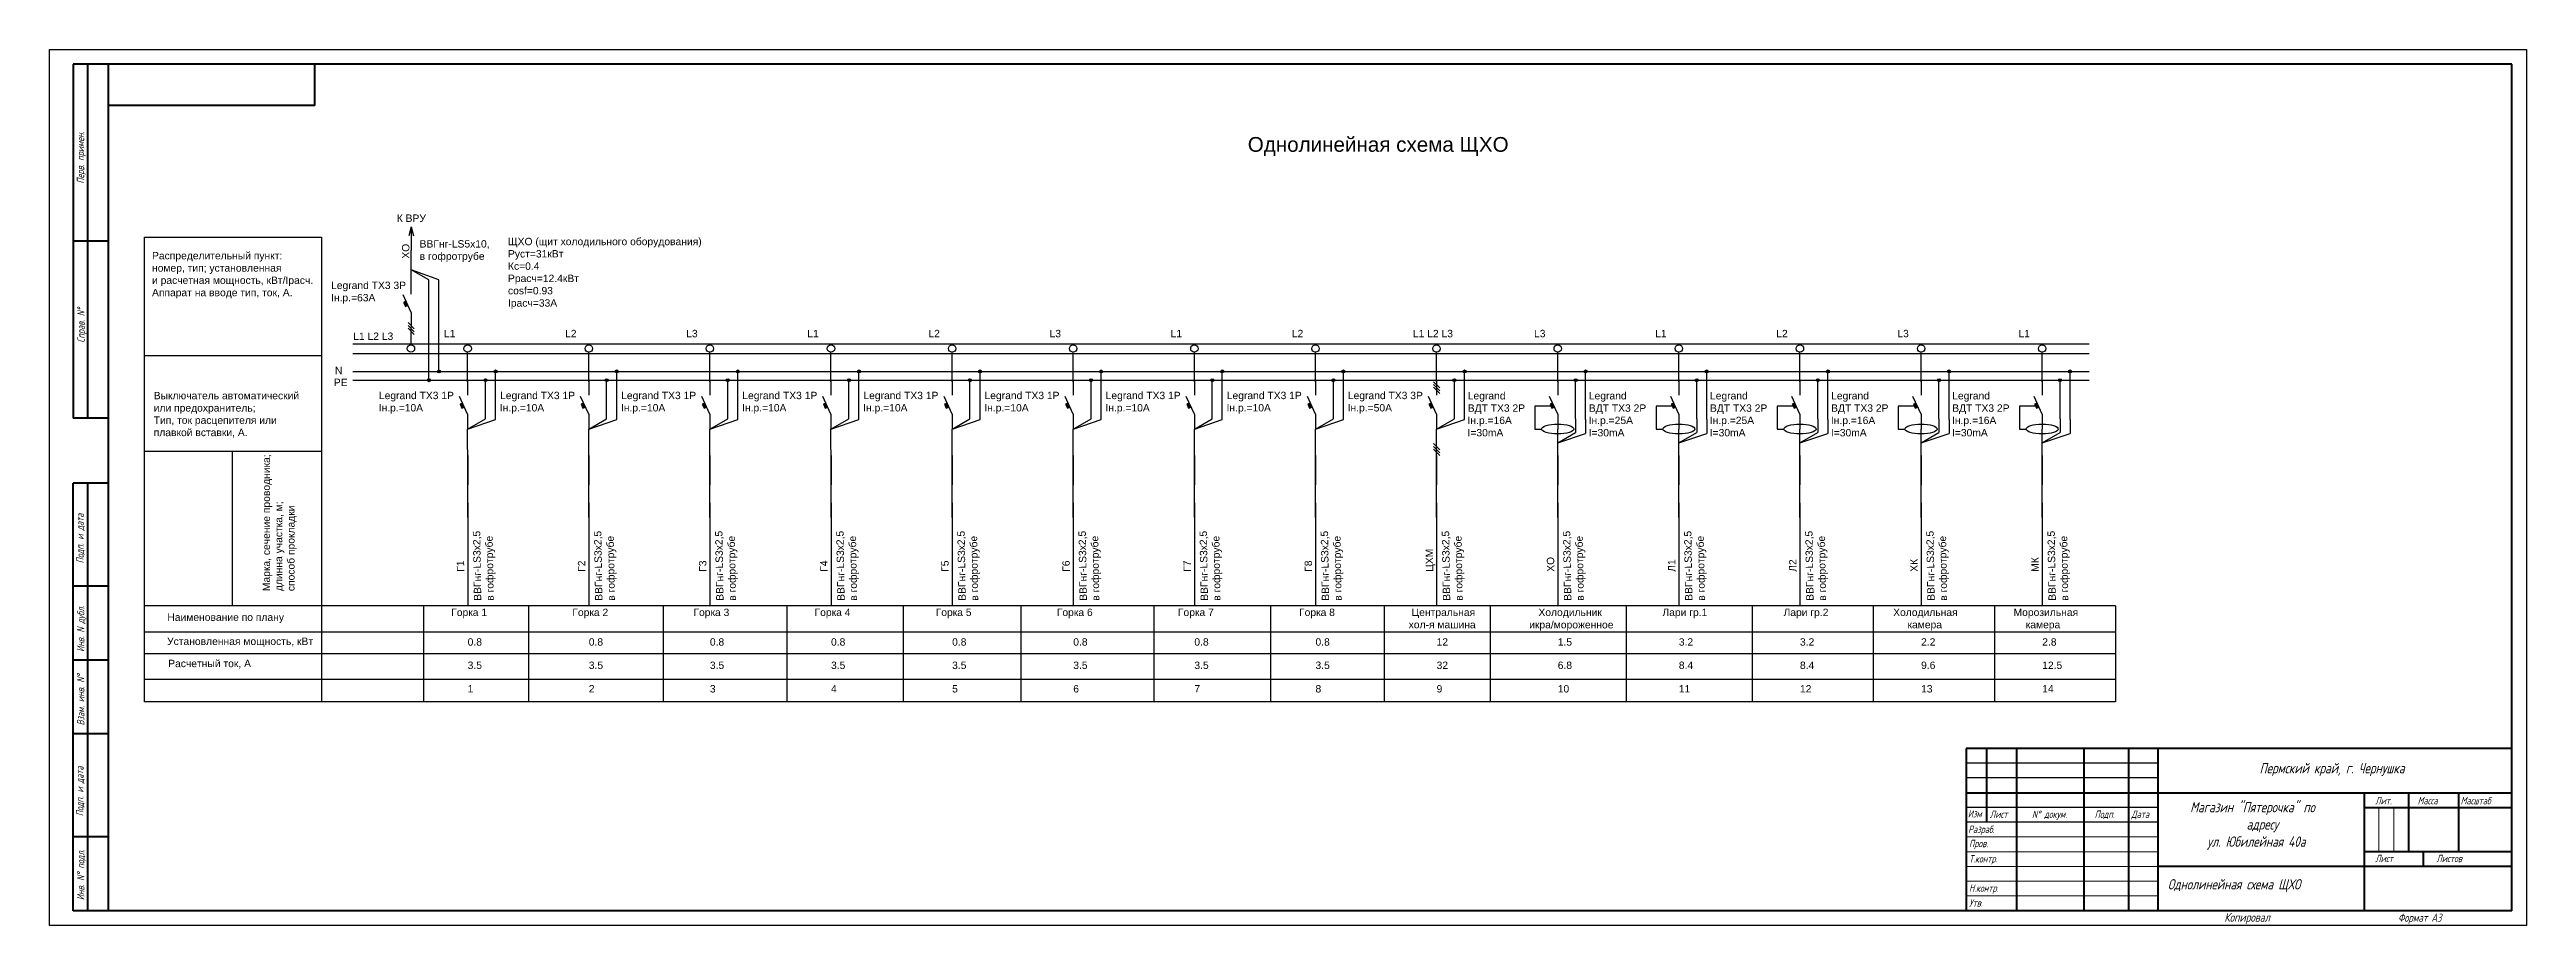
# Model space of a CAD drawing. Header units: millimetres. Extents: x 859 to 1699, y 466 to 763.
import ezdxf
from ezdxf.enums import TextEntityAlignment as Align

# ---------------------------------------------------------------- set-up
doc = ezdxf.new("R2010")
doc.units = ezdxf.units.MM
doc.layers.add('KONTUR', color=7, linetype='Continuous')
for name, color, linetype, lineweight in [('Основная', 7, 'Continuous', 40), ('текст', 7, 'Continuous', 30), ('тонкая', 7, 'Continuous', 20)]:
    doc.layers.add(name, color=color, linetype=linetype, lineweight=lineweight)
doc.styles.get("Standard").update_dxf_attribs({"font": 'arial.ttf'})
doc.styles.add('стиль1', font='romans.shx', dxfattribs={"width": 0.75, "oblique": 15, "height": 3.5})

msp = doc.modelspace()

# ---------------------------------------------------------------- texts
at = {"attachment_point": 1}
for s, width, insert, char_height in [('Однолинейная схема ЩХО', 106.257, (1265.5, 733), 5), ('К ВРУ', 15.8143, (976.9, 706.74), 2.5), ('ВВГнг-LS5x10,\\Pв гофротрубе', 33.8081, (984.65, 698.03), 2.5), ('ЩХО (щит холодильного оборудования)\\PPуст=31кВт\\PКс=0.4\\PРрасч=12.4кВт\\Pcosf=0.93\\PIрасч=33A', 68.0665, (1014.62, 698.83), 2.5), ('Распределительный пункт:\\Pномер, тип; установленная\\Pи расчетная мощность, кВт/Iрасч. Аппарат на вводе тип, ток, А.', 55.2331, (893.9, 694.03), 2.5), ('Legrand TX3 3P\\PIн.р.=63А', 27.1918, (954.61, 683.97), 2.5), ('L1 L2 L3', 14.4703, (962.13, 666.71), 2.5), ('Выключатель автоматический\\Pили предохранитель;\\PТип, ток расцепителя или\\Pплавкой вставки, А.', 49.8574, (894.48, 646.58), 2.5), ('Наименование по плану', 47.5, (899.1, 571.45), 2.5), ('Установленная мощность, кВт', 50, (899.01, 563.26), 2.5), ('Расчетный ток, А', 50, (899.38, 555.75), 2.5)]:
    msp.add_mtext_dynamic_manual_height_columns(s, width=width, gutter_width=12.5, heights=[0], dxfattribs=dict(at, insert=insert, char_height=char_height))
at = {"char_height": 2.5, "attachment_point": 1, "rotation": 90}
for s, width, insert in [('ХО', 7.7148, (978.69, 691.76)), ('Марка, сечение проводника;\\Pдлинна участка, м; \\Pспособ прокладки', 46.8328, (931.4, 579.03))]:
    msp.add_mtext_dynamic_manual_height_columns(s, width=width, gutter_width=12.5, heights=[0], dxfattribs=dict(at, insert=insert))
at = {"char_height": 3.5, "attachment_point": 1, "style": 'стиль1'}
for s, width, insert in [('Пермский край, г. Чернушка', 63.7416, (1608.63, 520.75)), ('\\pi5.0065;Магазин "Пятерочка" по\\P\\pi24.136;адресу \\P\\pi10.819;ул. Юбилейная 40а', 61.388, (1580.08, 507.52)), ('Однолинейная схема ЩХО', 65.7745, (1577.53, 481.37))]:
    msp.add_mtext_dynamic_manual_height_columns(s, width=width, gutter_width=12.5, heights=[0], dxfattribs=dict(at, insert=insert))
at = {"layer": 'текст', "style": 'стиль1', "oblique": 15, "width": 0.75}
for s, p in [('Перв. примен.', (870.9, 717.18)), ('Справ. N%%d', (871.05, 663.29)), ('Подп. и дата', (870.72, 588.44)), ('Инв. N дубл.', (870.96, 558.41)), ('Взам. инв. N%%d', (870.96, 533.49)), ('Подп. и дата', (870.67, 502.7)), ('Инв. N%%d подл.', (870.96, 474.23))]:
    msp.add_text(s, height=2.5, rotation=90, dxfattribs=at).set_placement(p)
for s, height, p in [('Изм', 2.5, (1509.69, 502.28)), ('Лист', 2.5, (1517.17, 502.13)), ('N%%d докум. ', 2.5, (1531.45, 502.13)), ('Подп.', 2.5, (1552.7, 502.13)), ('Дата', 2.5, (1565.15, 502.13)), ('Лит.', 2.5, (1647.86, 506.73)), ('Масса', 2.5, (1662.24, 506.73)), ('Масштаб', 2.5, (1676.83, 506.73)), ('Разраб.', 2.5, (1509.81, 497.03)), ('Пров.', 2.5, (1510.11, 492.2)), ('Т.контр.', 2.5, (1510.11, 487)), ('Лист', 2.5, (1647.86, 487.12)), ('Листов', 2.5, (1668.59, 487.12)), ('Н.контр.', 2.5, (1510.11, 477.08)), ('Утв.', 2.5, (1510.11, 472.06)), ('Копировал', 3, (1596.68, 466.92)), ('Формат А3', 2.75, (1655.61, 466.92))]:
    msp.add_text(s, height=height, dxfattribs=at).set_placement(p)

# ---------------------------------------------------------------- blocks, each defined once
blk = doc.blocks.new('*U2')
for p, q in [((-11.38, 1.63), (577.5, 1.63)), ((-11.38, -1.63), (577.5, -1.63)), ((-11.38, -7.75), (577.5, -7.73)), ((-11.38, -10.75), (577.5, -10.73))]:
    blk.add_line(p, q)
at = {"char_height": 2.5, "attachment_point": 1}
for s, insert in [('N', (-17.4, -6.18)), ('PE', (-17.78, -10.21))]:
    blk.add_mtext_dynamic_manual_height_columns(s, width=0.9388, gutter_width=12.5, heights=[0], dxfattribs=dict(at, insert=insert))
blk = doc.blocks.new('Стрелка')
for q in [(-0.83, 4.98), (0, 0), (0.83, 4.98), (0, 8)]:
    blk.add_line((0, 8), q)
blk = doc.blocks.new('полная ветвь')
h = blk.add_hatch(color=256)
h.dxf.hatch_style = 1
h.paths.add_polyline_path([(8.98, -7.75, 1), (9.98, -7.75, 1)])
h = blk.add_hatch(color=256)
h.dxf.hatch_style = 1
h.paths.add_polyline_path([(5.56, -10.75, 1), (6.56, -10.75, 1)])
h = blk.add_hatch(color=256)
h.dxf.hatch_style = 1
h.paths.add_polyline_path([(-1.74, -18.47), (-2.58, -18.86), (-1.97, -20.2), (-1.12, -19.81)])
for p, q in [((0, -11.25), (0, -1.25)), ((9.48, -24.08), (9.48, -8.25)), ((0, -22.27), (-2.75, -16.27)), ((0, -10.76), (0, -15.76)), ((6.06, -23.77), (6.06, -11.25)), ((0, -22.27), (0, -27.27)), ((0, -27.27), (6.06, -23.77)), ((0, -27.27), (9.48, -24.08)), ((0.01, -41.25), (0, -27.27)), ((0.01, -36.25), (0.01, -46.25)), ((0.01, -57.27), (0.01, -41.25)), ((0.01, -52.27), (0.01, -57.27)), ((0.01, -57.27), (0.01, -87.24))]:
    blk.add_line(p, q)
at = {"linetype": 'Continuous'}
for p, q in [((-1.72, -18.46), (-2.58, -18.86)), ((-2.58, -18.86), (-1.97, -20.2)), ((-1.97, -20.2), (-1.11, -19.81)), ((-1.97, -20.2), (-1.97, -20.2))]:
    blk.add_line(p, q, dxfattribs=at)
for centre, radius in [((0, 0), 1.25), ((9.48, -7.75), 0.5), ((6.06, -10.75), 0.5)]:
    blk.add_circle(centre, radius)
for tag, p in [('Подключение', (-8.04, 3.85)), ('Автомат_001', (-30.09, -17.14)), ('Автомат_002', (-30.16, -21.32)), ('Обозначение_001', (-9.72, -90.67)), ('Обозначение_002', (-9.45, -94.88)), ('ТокРасч', (0.01, -108.63)), ('Колонка', (0.01, -116.61))]:
    blk.add_attdef(tag, p, '', height=2.5)
for tag, p in [('Длина', (2.43, -53.61)), ('Маркер', (-3.63, -75.71)), ('Марка', (2.14, -85.54)), ('Способ', (6.35, -85.54))]:
    blk.add_attdef(tag, text='', height=2.5, rotation=90.93985).set_placement(p, align=Align.TOP_LEFT)
blk.add_attdef('Мощность', text='', height=2.5).set_placement((0.01, -98.22), align=Align.TOP_LEFT)
blk = doc.blocks.new('*U6')
h = blk.add_hatch(color=256)
h.dxf.hatch_style = 1
h.paths.add_polyline_path([(8.98, -7.75, 1), (9.98, -7.75, 1)])
h = blk.add_hatch(color=256)
h.dxf.hatch_style = 1
h.paths.add_polyline_path([(5.56, -10.75, 1), (6.56, -10.75, 1)])
h = blk.add_hatch(color=256)
h.dxf.hatch_style = 1
h.paths.add_polyline_path([(-1.74, -18.47), (-2.58, -18.86), (-1.97, -20.2), (-1.12, -19.81)])
for p, q in [((0, -11.25), (0, -1.25)), ((9.48, -24.08), (9.48, -8.25)), ((0, -22.27), (-2.75, -16.27)), ((-1.06, -11.22), (1.06, -13.35)), ((-1.06, -12.2), (1.06, -14.32)), ((-1.06, -13.09), (1.06, -15.21)), ((0, -10.76), (0, -15.76)), ((6.06, -23.77), (6.06, -11.25)), ((0, -22.27), (0, -27.27)), ((0, -27.27), (6.06, -23.77)), ((0, -27.27), (9.48, -24.08)), ((-1.06, -32.22), (1.06, -34.34)), ((-1.06, -33.2), (1.06, -35.32)), ((0.01, -41.25), (0, -27.27)), ((-1.06, -34.09), (1.06, -36.21)), ((0.01, -36.25), (0.01, -46.25)), ((0.01, -57.27), (0.01, -41.25)), ((0.01, -52.27), (0.01, -57.27)), ((0.01, -57.27), (0.01, -87.24))]:
    blk.add_line(p, q)
at = {"linetype": 'Continuous'}
for p, q in [((-1.72, -18.46), (-2.58, -18.86)), ((-2.58, -18.86), (-1.97, -20.2)), ((-1.97, -20.2), (-1.11, -19.81)), ((-1.97, -20.2), (-1.97, -20.2))]:
    blk.add_line(p, q, dxfattribs=at)
for centre, radius in [((0, 0), 1.25), ((9.48, -7.75), 0.5), ((6.06, -10.75), 0.5)]:
    blk.add_circle(centre, radius)
for tag, p in [('Подключение', (-8.04, 3.85)), ('Автомат_001', (-30.09, -17.14)), ('Автомат_002', (-30.16, -21.32)), ('Обозначение_001', (-9.72, -90.67)), ('Обозначение_002', (-9.45, -94.88)), ('ТокРасч', (0.01, -108.63)), ('Колонка', (0.01, -116.61))]:
    blk.add_attdef(tag, p, '', height=2.5)
for tag, p in [('Длина', (2.43, -53.61)), ('Маркер', (-3.63, -75.71)), ('Марка', (2.14, -85.54)), ('Способ', (6.35, -85.54))]:
    blk.add_attdef(tag, text='', height=2.5, rotation=90.93985).set_placement(p, align=Align.TOP_LEFT)
blk.add_attdef('Мощность', text='', height=2.5).set_placement((0.01, -98.22), align=Align.TOP_LEFT)
blk = doc.blocks.new('*U7')
h = blk.add_hatch(color=256)
h.dxf.hatch_style = 1
h.paths.add_polyline_path([(8.98, -7.75, 1), (9.98, -7.75, 1)])
h = blk.add_hatch(color=256)
h.dxf.hatch_style = 1
h.paths.add_polyline_path([(5.56, -10.75, 1), (6.56, -10.75, 1)])
h = blk.add_hatch(color=256)
h.dxf.hatch_style = 1
h.paths.add_polyline_path([(-1.74, -18.47), (-2.58, -18.86), (-1.97, -20.2), (-1.12, -19.81)])
for p, q in [((0, -11.25), (0, -1.25)), ((9.48, -24.08), (9.48, -8.25)), ((0, -22.27), (-2.75, -16.27)), ((0, -10.76), (0, -15.76)), ((6.06, -23.77), (6.06, -11.25)), ((-2.28, -19.53), (-7.74, -19.53)), ((-7.74, -19.53), (-7.74, -27.27)), ((0, -22.27), (0, -27.27)), ((6.06, -23.77), (6.06, -28.46)), ((9.48, -24.08), (9.48, -28.78)), ((-7.74, -27.27), (-5.46, -27.27)), ((0.01, -41.25), (0, -27.27)), ((0, -31.96), (6.06, -28.46)), ((0, -31.96), (9.48, -28.78)), ((0.01, -36.25), (0.01, -46.25)), ((0.01, -57.27), (0.01, -41.25)), ((0.01, -52.27), (0.01, -57.27)), ((0.01, -57.27), (0.01, -87.24))]:
    blk.add_line(p, q)
at = {"linetype": 'Continuous'}
for p, q in [((-1.72, -18.46), (-2.58, -18.86)), ((-2.58, -18.86), (-1.97, -20.2)), ((-1.97, -20.2), (-1.11, -19.81)), ((-1.97, -20.2), (-1.97, -20.2))]:
    blk.add_line(p, q, dxfattribs=at)
for centre, radius in [((0, 0), 1.25), ((9.48, -7.75), 0.5), ((6.06, -10.75), 0.5)]:
    blk.add_circle(centre, radius)
blk.add_ellipse((0, -27.27), major_axis=(-5.46, 0), ratio=0.309309)
for tag, p in [('Подключение', (-8.04, 3.85)), ('УЗО1_001', (-30.51, -17.24)), ('УЗО1_003', (-30.58, -25.59)), ('УЗО1_002', (-30.51, -21.42)), ('УЗО1_004', (-30.58, -29.77)), ('Обозначение_001', (-9.72, -90.67)), ('Обозначение_002', (-9.45, -94.88)), ('ТокРасч', (0.01, -108.63)), ('Колонка', (0.01, -116.61))]:
    blk.add_attdef(tag, p, '', height=2.5)
for tag, p in [('Длина', (2.43, -53.61)), ('Маркер', (-3.63, -75.71)), ('Марка', (2.14, -85.54)), ('Способ', (6.35, -85.54))]:
    blk.add_attdef(tag, text='', height=2.5, rotation=90.93985).set_placement(p, align=Align.TOP_LEFT)
blk.add_attdef('Мощность', text='', height=2.5).set_placement((0.01, -98.22), align=Align.TOP_LEFT)
blk = doc.blocks.new('*U8')
h = blk.add_hatch(color=256)
h.dxf.hatch_style = 1
h.paths.add_polyline_path([(8.98, -7.75, 1), (9.98, -7.75, 1)])
h = blk.add_hatch(color=256)
h.dxf.hatch_style = 1
h.paths.add_polyline_path([(5.56, -10.75, 1), (6.56, -10.75, 1)])
h = blk.add_hatch(color=256)
h.dxf.hatch_style = 1
h.paths.add_polyline_path([(-1.74, -18.47), (-2.58, -18.86), (-1.97, -20.2), (-1.12, -19.81)])
for p, q in [((0, -11.25), (0, -1.25)), ((9.48, -24.08), (9.48, -8.25)), ((0, -22.27), (-2.75, -16.27)), ((0, -10.76), (0, -15.76)), ((6.06, -23.77), (6.06, -11.25)), ((-2.28, -19.53), (-7.74, -19.53)), ((-7.74, -19.53), (-7.74, -27.27)), ((0, -22.27), (0, -27.27)), ((6.06, -23.77), (6.06, -28.46)), ((9.48, -24.08), (9.48, -28.78)), ((-7.74, -27.27), (-5.46, -27.27)), ((0.01, -41.25), (0, -27.27)), ((0, -31.96), (6.06, -28.46)), ((0, -31.96), (9.48, -28.78)), ((0.01, -36.25), (0.01, -46.25)), ((0.01, -57.27), (0.01, -41.25)), ((0.01, -52.27), (0.01, -57.27)), ((0.01, -57.27), (0.01, -87.24))]:
    blk.add_line(p, q)
at = {"linetype": 'Continuous'}
for p, q in [((-1.72, -18.46), (-2.58, -18.86)), ((-2.58, -18.86), (-1.97, -20.2)), ((-1.97, -20.2), (-1.11, -19.81)), ((-1.97, -20.2), (-1.97, -20.2))]:
    blk.add_line(p, q, dxfattribs=at)
for centre, radius in [((0, 0), 1.25), ((9.48, -7.75), 0.5), ((6.06, -10.75), 0.5)]:
    blk.add_circle(centre, radius)
blk.add_ellipse((0, -27.27), major_axis=(-5.46, 0), ratio=0.309309)
for tag, p in [('Подключение', (-8.04, 3.85)), ('УЗО1_001', (-30.51, -17.24)), ('УЗО1_003', (-30.58, -25.59)), ('УЗО1_002', (-30.51, -21.42)), ('УЗО1_004', (-30.58, -29.77)), ('Обозначение_001', (-9.72, -90.67)), ('Обозначение_002', (-9.45, -94.88)), ('ТокРасч', (0.01, -108.63)), ('Колонка', (0.01, -116.61))]:
    blk.add_attdef(tag, p, '', height=2.5)
for tag, p in [('Длина', (2.43, -53.61)), ('Маркер', (-3.63, -75.71)), ('Марка', (2.14, -85.54)), ('Способ', (6.35, -85.54))]:
    blk.add_attdef(tag, text='', height=2.5, rotation=90.93985).set_placement(p, align=Align.TOP_LEFT)
blk.add_attdef('Мощность', text='', height=2.5).set_placement((0.01, -98.22), align=Align.TOP_LEFT)
blk = doc.blocks.new('*U11')
h = blk.add_hatch(color=256)
h.dxf.hatch_style = 1
h.paths.add_polyline_path([(8.98, -7.75, 1), (9.98, -7.75, 1)])
h = blk.add_hatch(color=256)
h.dxf.hatch_style = 1
h.paths.add_polyline_path([(5.56, -10.75, 1), (6.56, -10.75, 1)])
h = blk.add_hatch(color=256)
h.dxf.hatch_style = 1
h.paths.add_polyline_path([(-1.74, -18.47), (-2.58, -18.86), (-1.97, -20.2), (-1.12, -19.81)])
for p, q in [((0, -11.25), (0, -1.25)), ((9.48, -24.08), (9.48, -8.25)), ((0, -22.27), (-2.75, -16.27)), ((0, -10.76), (0, -15.76)), ((6.06, -23.77), (6.06, -11.25)), ((-2.28, -19.53), (-7.74, -19.53)), ((-7.74, -19.53), (-7.74, -27.27)), ((0, -22.27), (0, -27.27)), ((6.06, -23.77), (6.06, -28.46)), ((9.48, -24.08), (9.48, -28.78)), ((-7.74, -27.27), (-5.46, -27.27)), ((0.01, -41.25), (0, -27.27)), ((0, -31.96), (6.06, -28.46)), ((0, -31.96), (9.48, -28.78)), ((0.01, -36.25), (0.01, -46.25)), ((0.01, -57.27), (0.01, -41.25)), ((0.01, -52.27), (0.01, -57.27)), ((0.01, -57.27), (0.01, -87.24))]:
    blk.add_line(p, q)
at = {"linetype": 'Continuous'}
for p, q in [((-1.72, -18.46), (-2.58, -18.86)), ((-2.58, -18.86), (-1.97, -20.2)), ((-1.97, -20.2), (-1.11, -19.81)), ((-1.97, -20.2), (-1.97, -20.2))]:
    blk.add_line(p, q, dxfattribs=at)
for centre, radius in [((0, 0), 1.25), ((9.48, -7.75), 0.5), ((6.06, -10.75), 0.5)]:
    blk.add_circle(centre, radius)
blk.add_ellipse((0, -27.27), major_axis=(-5.46, 0), ratio=0.309309)
for tag, p in [('Подключение', (-8.04, 3.85)), ('УЗО1_001', (-30.51, -17.24)), ('УЗО1_003', (-30.58, -25.59)), ('УЗО1_002', (-30.51, -21.42)), ('УЗО1_004', (-30.58, -29.77)), ('Обозначение_001', (-9.72, -90.67)), ('Обозначение_002', (-9.45, -94.88)), ('ТокРасч', (0.01, -108.63)), ('Колонка', (0.01, -116.61))]:
    blk.add_attdef(tag, p, '', height=2.5)
for tag, p in [('Длина', (2.43, -53.61)), ('Маркер', (-3.63, -75.71)), ('Марка', (2.14, -85.54)), ('Способ', (6.35, -85.54))]:
    blk.add_attdef(tag, text='', height=2.5, rotation=90.93985).set_placement(p, align=Align.TOP_LEFT)
blk.add_attdef('Мощность', text='', height=2.5).set_placement((0.01, -98.22), align=Align.TOP_LEFT)
blk = doc.blocks.new('*U9')
h = blk.add_hatch(color=256)
h.dxf.hatch_style = 1
h.paths.add_polyline_path([(8.98, -7.75, 1), (9.98, -7.75, 1)])
h = blk.add_hatch(color=256)
h.dxf.hatch_style = 1
h.paths.add_polyline_path([(5.56, -10.75, 1), (6.56, -10.75, 1)])
h = blk.add_hatch(color=256)
h.dxf.hatch_style = 1
h.paths.add_polyline_path([(-1.74, -18.47), (-2.58, -18.86), (-1.97, -20.2), (-1.12, -19.81)])
for p, q in [((0, -11.25), (0, -1.25)), ((9.48, -24.08), (9.48, -8.25)), ((0, -22.27), (-2.75, -16.27)), ((0, -10.76), (0, -15.76)), ((6.06, -23.77), (6.06, -11.25)), ((-2.28, -19.53), (-7.74, -19.53)), ((-7.74, -19.53), (-7.74, -27.27)), ((0, -22.27), (0, -27.27)), ((6.06, -23.77), (6.06, -28.46)), ((9.48, -24.08), (9.48, -28.78)), ((-7.74, -27.27), (-5.46, -27.27)), ((0.01, -41.25), (0, -27.27)), ((0, -31.96), (6.06, -28.46)), ((0, -31.96), (9.48, -28.78)), ((0.01, -36.25), (0.01, -46.25)), ((0.01, -57.27), (0.01, -41.25)), ((0.01, -52.27), (0.01, -57.27)), ((0.01, -57.27), (0.01, -87.24))]:
    blk.add_line(p, q)
at = {"linetype": 'Continuous'}
for p, q in [((-1.72, -18.46), (-2.58, -18.86)), ((-2.58, -18.86), (-1.97, -20.2)), ((-1.97, -20.2), (-1.11, -19.81)), ((-1.97, -20.2), (-1.97, -20.2))]:
    blk.add_line(p, q, dxfattribs=at)
for centre, radius in [((0, 0), 1.25), ((9.48, -7.75), 0.5), ((6.06, -10.75), 0.5)]:
    blk.add_circle(centre, radius)
blk.add_ellipse((0, -27.27), major_axis=(-5.46, 0), ratio=0.309309)
for tag, p in [('Подключение', (-8.04, 3.85)), ('УЗО1_001', (-30.51, -17.24)), ('УЗО1_003', (-30.58, -25.59)), ('УЗО1_002', (-30.51, -21.42)), ('УЗО1_004', (-30.58, -29.77)), ('Обозначение_001', (-9.72, -90.67)), ('Обозначение_002', (-9.45, -94.88)), ('ТокРасч', (0.01, -108.63)), ('Колонка', (0.01, -116.61))]:
    blk.add_attdef(tag, p, '', height=2.5)
for tag, p in [('Длина', (2.43, -53.61)), ('Маркер', (-3.63, -75.71)), ('Марка', (2.14, -85.54)), ('Способ', (6.35, -85.54))]:
    blk.add_attdef(tag, text='', height=2.5, rotation=90.93985).set_placement(p, align=Align.TOP_LEFT)
blk.add_attdef('Мощность', text='', height=2.5).set_placement((0.01, -98.22), align=Align.TOP_LEFT)
blk = doc.blocks.new('*U10')
h = blk.add_hatch(color=256)
h.dxf.hatch_style = 1
h.paths.add_polyline_path([(8.98, -7.75, 1), (9.98, -7.75, 1)])
h = blk.add_hatch(color=256)
h.dxf.hatch_style = 1
h.paths.add_polyline_path([(5.56, -10.75, 1), (6.56, -10.75, 1)])
h = blk.add_hatch(color=256)
h.dxf.hatch_style = 1
h.paths.add_polyline_path([(-1.74, -18.47), (-2.58, -18.86), (-1.97, -20.2), (-1.12, -19.81)])
for p, q in [((0, -11.25), (0, -1.25)), ((9.48, -24.08), (9.48, -8.25)), ((0, -22.27), (-2.75, -16.27)), ((0, -10.76), (0, -15.76)), ((6.06, -23.77), (6.06, -11.25)), ((-2.28, -19.53), (-7.74, -19.53)), ((-7.74, -19.53), (-7.74, -27.27)), ((0, -22.27), (0, -27.27)), ((6.06, -23.77), (6.06, -28.46)), ((9.48, -24.08), (9.48, -28.78)), ((-7.74, -27.27), (-5.46, -27.27)), ((0.01, -41.25), (0, -27.27)), ((0, -31.96), (6.06, -28.46)), ((0, -31.96), (9.48, -28.78)), ((0.01, -36.25), (0.01, -46.25)), ((0.01, -57.27), (0.01, -41.25)), ((0.01, -52.27), (0.01, -57.27)), ((0.01, -57.27), (0.01, -87.24))]:
    blk.add_line(p, q)
at = {"linetype": 'Continuous'}
for p, q in [((-1.72, -18.46), (-2.58, -18.86)), ((-2.58, -18.86), (-1.97, -20.2)), ((-1.97, -20.2), (-1.11, -19.81)), ((-1.97, -20.2), (-1.97, -20.2))]:
    blk.add_line(p, q, dxfattribs=at)
for centre, radius in [((0, 0), 1.25), ((9.48, -7.75), 0.5), ((6.06, -10.75), 0.5)]:
    blk.add_circle(centre, radius)
blk.add_ellipse((0, -27.27), major_axis=(-5.46, 0), ratio=0.309309)
for tag, p in [('Подключение', (-8.04, 3.85)), ('УЗО1_001', (-30.51, -17.24)), ('УЗО1_003', (-30.58, -25.59)), ('УЗО1_002', (-30.51, -21.42)), ('УЗО1_004', (-30.58, -29.77)), ('Обозначение_001', (-9.72, -90.67)), ('Обозначение_002', (-9.45, -94.88)), ('ТокРасч', (0.01, -108.63)), ('Колонка', (0.01, -116.61))]:
    blk.add_attdef(tag, p, '', height=2.5)
for tag, p in [('Длина', (2.43, -53.61)), ('Маркер', (-3.63, -75.71)), ('Марка', (2.14, -85.54)), ('Способ', (6.35, -85.54))]:
    blk.add_attdef(tag, text='', height=2.5, rotation=90.93985).set_placement(p, align=Align.TOP_LEFT)
blk.add_attdef('Мощность', text='', height=2.5).set_placement((0.01, -98.22), align=Align.TOP_LEFT)

# ---------------------------------------------------------------- hatches: boundary and pattern name
h = msp.add_hatch(color=256)
h.dxf.hatch_style = 1
h.paths.add_polyline_path([(980.04, 677.32), (979.2, 676.93), (979.81, 675.58), (980.65, 675.97)])
h = msp.add_hatch(color=256)
h.dxf.hatch_style = 1
h.paths.add_polyline_path([(988.29, 650.52, 1), (987.29, 650.52, 1)])
h = msp.add_hatch(color=256)
h.dxf.hatch_style = 1
h.paths.add_polyline_path([(991.7, 653.52, 1), (990.7, 653.52, 1)])

# ---------------------------------------------------------------- linework, layer by layer
for p, q in [((891.4, 541.53), (891.4, 699.03)), ((891.4, 699.03), (951.4, 699.03)), ((951.4, 699.03), (951.4, 574.03)), ((981.78, 679.74), (981.78, 694.54)), ((987.79, 684.54), (981.78, 688.01)), ((991.2, 684.54), (981.78, 688.01)), ((987.79, 650.52), (987.79, 684.54)), ((991.2, 653.52), (991.2, 684.54)), ((981.78, 673.52), (979.03, 679.52)), ((981.78, 673.52), (981.78, 668.52)), ((980.72, 670.06), (982.84, 667.93)), ((980.72, 669.08), (982.84, 666.96)), ((980.72, 668.19), (982.84, 666.07)), ((981.78, 662.52), (981.78, 668.52)), ((891.4, 658.87), (951.4, 658.87)), ((891.38, 626.46), (951.34, 626.46)), ((921.13, 626.37), (921.13, 574.23)), ((1559.78, 574.03), (891.4, 574.03)), ((951.4, 574.03), (951.4, 541.53)), ((986.02, 574.03), (986.02, 541.53)), ((1021.56, 574.03), (1021.56, 541.53)), ((1067.3, 574.03), (1067.3, 541.53)), ((1109.2, 574.03), (1109.2, 541.53)), ((1148.63, 574.03), (1148.63, 541.53)), ((1188.51, 574.03), (1188.51, 541.53)), ((1233.59, 574.03), (1233.59, 541.53)), ((1273.16, 574.03), (1273.16, 541.53)), ((1311.74, 574.03), (1311.74, 541.53)), ((1347.66, 574.03), (1347.66, 541.53)), ((1393.84, 574.03), (1393.84, 541.53)), ((1436.55, 574.03), (1436.55, 541.53)), ((1477.63, 574.03), (1477.63, 541.53)), ((1518.7, 574.03), (1518.7, 541.53)), ((1559.78, 574.03), (1559.78, 541.53)), ((1559.78, 565.11), (891.4, 565.11)), ((1559.78, 557.78), (891.4, 557.76)), ((1559.78, 549.03), (891.4, 549.03)), ((1559.78, 541.53), (891.4, 541.53)), ((1574.15, 520.67), (1509.15, 520.67)), ((1574.15, 515.67), (1509.15, 515.67)), ((1574.15, 505.67), (1509.15, 505.67)), ((1574.15, 500.67), (1509.15, 500.67)), ((1644.15, 470.67), (1644.15, 470.67))]:
    msp.add_line(p, q)
at = {"linetype": 'Continuous'}
for p, q in [((980.05, 677.33), (979.2, 676.93)), ((979.2, 676.93), (979.81, 675.58)), ((979.81, 675.58), (980.67, 675.98)), ((979.81, 675.58), (979.81, 675.58))]:
    msp.add_line(p, q, dxfattribs=at)
for centre, radius in [((981.72, 661.27), 1.25), ((987.79, 650.52), 0.5), ((991.2, 653.52), 0.5)]:
    msp.add_circle(centre, radius)
at = {"layer": 'KONTUR'}
for p, q in [((859.15, 465.67), (859.15, 762.67)), ((859.15, 762.67), (1699.15, 762.67)), ((1699.15, 762.67), (1699.15, 465.67)), ((1699.15, 465.67), (859.15, 465.67))]:
    msp.add_line(p, q, dxfattribs=at)
at = {"layer": 'Основная'}
for p, q in [((867.15, 757.67), (867.15, 637.67)), ((1694.15, 757.67), (867.15, 757.67)), ((872.15, 637.67), (872.15, 757.67)), ((879.15, 510.67), (879.15, 757.67)), ((949.15, 743.67), (949.15, 757.67)), ((1694.15, 470.67), (1694.15, 757.67)), ((949.15, 743.67), (879.15, 743.67)), ((879.15, 697.67), (867.15, 697.67)), ((879.15, 637.67), (867.15, 637.67)), ((867.15, 470.67), (867.15, 615.67)), ((879.15, 615.67), (867.15, 615.67)), ((872.15, 470.67), (872.15, 615.67)), ((879.15, 580.67), (867.15, 580.67)), ((879.15, 555.67), (867.15, 555.67)), ((879.15, 530.67), (867.15, 530.67)), ((1509.15, 525.67), (1509.15, 470.67)), ((1694.15, 525.67), (1509.15, 525.67)), ((1516.15, 500.67), (1516.15, 525.67)), ((1526.15, 525.67), (1526.15, 470.67)), ((1549.15, 470.67), (1549.15, 525.67)), ((1564.15, 525.67), (1564.15, 470.67)), ((1574.15, 525.67), (1574.15, 470.67)), ((879.15, 470.67), (879.15, 510.67)), ((1509.15, 510.67), (1694.15, 510.67)), ((1644.15, 510.67), (1644.15, 470.67)), ((1644.15, 505.67), (1694.15, 505.67)), ((1659.15, 510.67), (1659.15, 490.67)), ((1676.15, 510.67), (1676.15, 490.67)), ((879.15, 495.67), (867.15, 495.67)), ((1694.15, 490.67), (1644.15, 490.67)), ((1664.15, 490.67), (1664.15, 485.67)), ((1694.15, 485.67), (1574.15, 485.67)), ((1694.15, 470.67), (867.15, 470.67))]:
    msp.add_line(p, q, dxfattribs=at)
at = {"layer": 'тонкая'}
for p, q in [((1649.13, 505.46), (1649.13, 490.67)), ((1654.21, 505.46), (1654.21, 490.67)), ((1509.15, 495.67), (1574.15, 495.67)), ((1574.15, 490.67), (1509.15, 490.67)), ((1574.15, 485.67), (1509.15, 485.67))]:
    msp.add_line(p, q, dxfattribs=at)
for points in [[(1509.15, 480.67), (1574.15, 480.67)], [(1509.15, 475.67), (1574.15, 475.67)]]:
    msp.add_lwpolyline(points, dxfattribs=at)

# ---------------------------------------------------------------- block references
for name, p in [('Стрелка', (981.78, 694.54)), ('*U2', (973.34, 661.27))]:
    msp.add_blockref(name, p)
ref = msp.add_blockref('полная ветвь', (1000.94, 661.27))
ref.add_attrib('Подключение', 'L1', (992.9, 665.12), dxfattribs={"height": 2.5})
ref.add_attrib('Автомат_001', 'Legrand TX3 1P', (970.85, 644.13), dxfattribs={"height": 2.5})
ref.add_attrib('Маркер', 'Г1', dxfattribs={"height": 2.5, "rotation": 90.93985}).set_placement((997.3, 585.56), align=Align.TOP_LEFT)
ref.add_attrib('Марка', 'ВВГнг-LS3x2,5', dxfattribs={"height": 2.5, "rotation": 90.93985}).set_placement((1003.08, 575.73), align=Align.TOP_LEFT)
ref.add_attrib('Способ', 'в гофротрубе', dxfattribs={"height": 2.5, "rotation": 90.93985}).set_placement((1007.29, 575.73), align=Align.TOP_LEFT)
ref.add_attrib('Обозначение_001', '    Горка 1', (991.49, 570.59), dxfattribs={"height": 2.5})
ref.add_attrib('Мощность', '0.8', dxfattribs={"height": 2.5}).set_placement((1000.94, 563.05), align=Align.TOP_LEFT)
ref.add_attrib('ТокРасч', '3.5', (1000.94, 552.64), dxfattribs={"height": 2.5})
ref.add_attrib('Колонка', '1', (1000.94, 544.66), dxfattribs={"height": 2.5})
ref.add_attrib('Автомат_002', 'Iн.р.=10А', (970.78, 639.95), dxfattribs={"height": 2.5})
ref = msp.add_blockref('полная ветвь', (1042.01, 661.27))
ref.add_attrib('Подключение', 'L2', (1033.98, 665.12), dxfattribs={"height": 2.5})
ref.add_attrib('Автомат_001', 'Legrand TX3 1P', (1011.93, 644.13), dxfattribs={"height": 2.5})
ref.add_attrib('Маркер', 'Г2', dxfattribs={"height": 2.5, "rotation": 90.93985}).set_placement((1038.38, 585.56), align=Align.TOP_LEFT)
ref.add_attrib('Марка', 'ВВГнг-LS3x2,5', dxfattribs={"height": 2.5, "rotation": 90.93985}).set_placement((1044.16, 575.73), align=Align.TOP_LEFT)
ref.add_attrib('Способ', 'в гофротрубе', dxfattribs={"height": 2.5, "rotation": 90.93985}).set_placement((1048.37, 575.73), align=Align.TOP_LEFT)
ref.add_attrib('Обозначение_001', '    Горка 2', (1032.57, 570.59), dxfattribs={"height": 2.5})
ref.add_attrib('Мощность', '0.8', dxfattribs={"height": 2.5}).set_placement((1042.02, 563.05), align=Align.TOP_LEFT)
ref.add_attrib('ТокРасч', '3.5', (1042.02, 552.64), dxfattribs={"height": 2.5})
ref.add_attrib('Колонка', '2', (1042.02, 544.66), dxfattribs={"height": 2.5})
ref.add_attrib('Автомат_002', 'Iн.р.=10А', (1011.86, 639.95), dxfattribs={"height": 2.5})
ref = msp.add_blockref('полная ветвь', (1083.09, 661.27))
ref.add_attrib('Подключение', 'L3', (1075.05, 665.12), dxfattribs={"height": 2.5})
ref.add_attrib('Автомат_001', 'Legrand TX3 1P', (1053, 644.13), dxfattribs={"height": 2.5})
ref.add_attrib('Маркер', 'Г3', dxfattribs={"height": 2.5, "rotation": 90.93985}).set_placement((1079.45, 585.56), align=Align.TOP_LEFT)
ref.add_attrib('Марка', 'ВВГнг-LS3x2,5', dxfattribs={"height": 2.5, "rotation": 90.93985}).set_placement((1085.23, 575.73), align=Align.TOP_LEFT)
ref.add_attrib('Способ', 'в гофротрубе', dxfattribs={"height": 2.5, "rotation": 90.93985}).set_placement((1089.44, 575.73), align=Align.TOP_LEFT)
ref.add_attrib('Обозначение_001', '    Горка 3', (1073.64, 570.59), dxfattribs={"height": 2.5})
ref.add_attrib('Мощность', '0.8', dxfattribs={"height": 2.5}).set_placement((1083.09, 563.05), align=Align.TOP_LEFT)
ref.add_attrib('ТокРасч', '3.5', (1083.09, 552.64), dxfattribs={"height": 2.5})
ref.add_attrib('Колонка', '3', (1083.09, 544.66), dxfattribs={"height": 2.5})
ref.add_attrib('Автомат_002', 'Iн.р.=10А', (1052.93, 639.95), dxfattribs={"height": 2.5})
ref = msp.add_blockref('полная ветвь', (1124.16, 661.27))
ref.add_attrib('Подключение', 'L1', (1116.13, 665.12), dxfattribs={"height": 2.5})
ref.add_attrib('Автомат_001', 'Legrand TX3 1P', (1094.08, 644.13), dxfattribs={"height": 2.5})
ref.add_attrib('Маркер', 'Г4', dxfattribs={"height": 2.5, "rotation": 90.93985}).set_placement((1120.53, 585.56), align=Align.TOP_LEFT)
ref.add_attrib('Марка', 'ВВГнг-LS3x2,5', dxfattribs={"height": 2.5, "rotation": 90.93985}).set_placement((1126.31, 575.73), align=Align.TOP_LEFT)
ref.add_attrib('Способ', 'в гофротрубе', dxfattribs={"height": 2.5, "rotation": 90.93985}).set_placement((1130.52, 575.73), align=Align.TOP_LEFT)
ref.add_attrib('Обозначение_001', '    Горка 4', (1114.72, 570.6), dxfattribs={"height": 2.5})
ref.add_attrib('Мощность', '0.8', dxfattribs={"height": 2.5}).set_placement((1124.17, 563.05), align=Align.TOP_LEFT)
ref.add_attrib('ТокРасч', '3.5', (1124.17, 552.64), dxfattribs={"height": 2.5})
ref.add_attrib('Колонка', '4', (1124.17, 544.66), dxfattribs={"height": 2.5})
ref.add_attrib('Автомат_002', 'Iн.р.=10А', (1094.01, 639.95), dxfattribs={"height": 2.5})
ref = msp.add_blockref('полная ветвь', (1165.24, 661.27))
ref.add_attrib('Подключение', 'L2', (1157.2, 665.12), dxfattribs={"height": 2.5})
ref.add_attrib('Автомат_001', 'Legrand TX3 1P', (1135.15, 644.13), dxfattribs={"height": 2.5})
ref.add_attrib('Маркер', 'Г5', dxfattribs={"height": 2.5, "rotation": 90.93985}).set_placement((1161.61, 585.56), align=Align.TOP_LEFT)
ref.add_attrib('Марка', 'ВВГнг-LS3x2,5', dxfattribs={"height": 2.5, "rotation": 90.93985}).set_placement((1167.38, 575.73), align=Align.TOP_LEFT)
ref.add_attrib('Способ', 'в гофротрубе', dxfattribs={"height": 2.5, "rotation": 90.93985}).set_placement((1171.59, 575.73), align=Align.TOP_LEFT)
ref.add_attrib('Обозначение_001', '    Горка 5', (1155.79, 570.6), dxfattribs={"height": 2.5})
ref.add_attrib('Мощность', '0.8', dxfattribs={"height": 2.5}).set_placement((1165.24, 563.05), align=Align.TOP_LEFT)
ref.add_attrib('ТокРасч', '3.5', (1165.24, 552.64), dxfattribs={"height": 2.5})
ref.add_attrib('Колонка', '5', (1165.24, 544.66), dxfattribs={"height": 2.5})
ref.add_attrib('Автомат_002', 'Iн.р.=10А', (1135.08, 639.95), dxfattribs={"height": 2.5})
ref = msp.add_blockref('полная ветвь', (1206.31, 661.27))
ref.add_attrib('Подключение', 'L3', (1198.28, 665.12), dxfattribs={"height": 2.5})
ref.add_attrib('Автомат_001', 'Legrand TX3 1P', (1176.23, 644.13), dxfattribs={"height": 2.5})
ref.add_attrib('Маркер', 'Г6', dxfattribs={"height": 2.5, "rotation": 90.93985}).set_placement((1202.68, 585.56), align=Align.TOP_LEFT)
ref.add_attrib('Марка', 'ВВГнг-LS3x2,5', dxfattribs={"height": 2.5, "rotation": 90.93985}).set_placement((1208.46, 575.73), align=Align.TOP_LEFT)
ref.add_attrib('Способ', 'в гофротрубе', dxfattribs={"height": 2.5, "rotation": 90.93985}).set_placement((1212.67, 575.73), align=Align.TOP_LEFT)
ref.add_attrib('Обозначение_001', '    Горка 6', (1196.87, 570.59), dxfattribs={"height": 2.5})
ref.add_attrib('Мощность', '0.8', dxfattribs={"height": 2.5}).set_placement((1206.32, 563.05), align=Align.TOP_LEFT)
ref.add_attrib('ТокРасч', '3.5', (1206.32, 552.64), dxfattribs={"height": 2.5})
ref.add_attrib('Колонка', '6', (1206.32, 544.66), dxfattribs={"height": 2.5})
ref.add_attrib('Автомат_002', 'Iн.р.=10А', (1176.16, 639.95), dxfattribs={"height": 2.5})
ref = msp.add_blockref('полная ветвь', (1247.39, 661.27))
ref.add_attrib('Подключение', 'L1', (1239.35, 665.12), dxfattribs={"height": 2.5})
ref.add_attrib('Автомат_001', 'Legrand TX3 1P', (1217.3, 644.13), dxfattribs={"height": 2.5})
ref.add_attrib('Маркер', 'Г7', dxfattribs={"height": 2.5, "rotation": 90.93985}).set_placement((1243.76, 585.56), align=Align.TOP_LEFT)
ref.add_attrib('Марка', 'ВВГнг-LS3x2,5', dxfattribs={"height": 2.5, "rotation": 90.93985}).set_placement((1249.53, 575.73), align=Align.TOP_LEFT)
ref.add_attrib('Способ', 'в гофротрубе', dxfattribs={"height": 2.5, "rotation": 90.93985}).set_placement((1253.74, 575.73), align=Align.TOP_LEFT)
ref.add_attrib('Обозначение_001', '    Горка 7', (1237.94, 570.6), dxfattribs={"height": 2.5})
ref.add_attrib('Мощность', '0.8', dxfattribs={"height": 2.5}).set_placement((1247.39, 563.05), align=Align.TOP_LEFT)
ref.add_attrib('ТокРасч', '3.5', (1247.39, 552.64), dxfattribs={"height": 2.5})
ref.add_attrib('Колонка', '7', (1247.39, 544.66), dxfattribs={"height": 2.5})
ref.add_attrib('Автомат_002', 'Iн.р.=10А', (1217.23, 639.95), dxfattribs={"height": 2.5})
ref = msp.add_blockref('полная ветвь', (1288.46, 661.27))
ref.add_attrib('Подключение', 'L2', (1280.43, 665.12), dxfattribs={"height": 2.5})
ref.add_attrib('Автомат_001', 'Legrand TX3 1P', (1258.38, 644.13), dxfattribs={"height": 2.5})
ref.add_attrib('Маркер', 'Г8', dxfattribs={"height": 2.5, "rotation": 90.93985}).set_placement((1284.83, 585.56), align=Align.TOP_LEFT)
ref.add_attrib('Марка', 'ВВГнг-LS3x2,5', dxfattribs={"height": 2.5, "rotation": 90.93985}).set_placement((1290.61, 575.73), align=Align.TOP_LEFT)
ref.add_attrib('Способ', 'в гофротрубе', dxfattribs={"height": 2.5, "rotation": 90.93985}).set_placement((1294.82, 575.73), align=Align.TOP_LEFT)
ref.add_attrib('Обозначение_001', '    Горка 8', (1279.02, 570.59), dxfattribs={"height": 2.5})
ref.add_attrib('Мощность', '0.8', dxfattribs={"height": 2.5}).set_placement((1288.47, 563.05), align=Align.TOP_LEFT)
ref.add_attrib('ТокРасч', '3.5', (1288.47, 552.64), dxfattribs={"height": 2.5})
ref.add_attrib('Колонка', '8', (1288.47, 544.66), dxfattribs={"height": 2.5})
ref.add_attrib('Автомат_002', 'Iн.р.=10А', (1258.31, 639.95), dxfattribs={"height": 2.5})
ref = msp.add_blockref('*U6', (1329.54, 661.27))
ref.add_attrib('Подключение', 'L1 L2 L3', (1321.5, 665.12), dxfattribs={"height": 2.5})
ref.add_attrib('Автомат_001', 'Legrand TX3 3P', (1299.45, 644.13), dxfattribs={"height": 2.5})
ref.add_attrib('Маркер', 'ЦХМ', dxfattribs={"height": 2.5, "rotation": 90.93985}).set_placement((1325.91, 585.56), align=Align.TOP_LEFT)
ref.add_attrib('Марка', 'ВВГнг-LS3x2,5', dxfattribs={"height": 2.5, "rotation": 90.93985}).set_placement((1331.68, 575.73), align=Align.TOP_LEFT)
ref.add_attrib('Способ', 'в гофротрубе', dxfattribs={"height": 2.5, "rotation": 90.93985}).set_placement((1335.89, 575.73), align=Align.TOP_LEFT)
ref.add_attrib('Обозначение_001', ' Центральная', (1320.09, 570.6), dxfattribs={"height": 2.5})
ref.add_attrib('Мощность', '12', dxfattribs={"height": 2.5}).set_placement((1329.54, 563.05), align=Align.TOP_LEFT)
ref.add_attrib('ТокРасч', '32', (1329.54, 552.64), dxfattribs={"height": 2.5})
ref.add_attrib('Колонка', '9', (1329.54, 544.66), dxfattribs={"height": 2.5})
ref.add_attrib('Автомат_002', 'Iн.р.=50А', (1299.38, 639.95), dxfattribs={"height": 2.5})
ref.add_attrib('Обозначение_002', 'хол-я машина', (1320.07, 566.43), dxfattribs={"height": 2.5})
ref = msp.add_blockref('*U7', (1370.61, 661.27))
ref.add_attrib('Подключение', 'L3', (1362.58, 665.12), dxfattribs={"height": 2.5})
ref.add_attrib('Маркер', 'ХО', dxfattribs={"height": 2.5, "rotation": 90.93985}).set_placement((1366.98, 585.56), align=Align.TOP_LEFT)
ref.add_attrib('Марка', 'ВВГнг-LS3x2,5', dxfattribs={"height": 2.5, "rotation": 90.93985}).set_placement((1372.76, 575.73), align=Align.TOP_LEFT)
ref.add_attrib('Способ', 'в гофротрубе', dxfattribs={"height": 2.5, "rotation": 90.93985}).set_placement((1376.97, 575.73), align=Align.TOP_LEFT)
ref.add_attrib('Обозначение_001', '   Холодильник', (1361.17, 570.6), dxfattribs={"height": 2.5})
ref.add_attrib('Мощность', '1.5', dxfattribs={"height": 2.5}).set_placement((1370.62, 563.05), align=Align.TOP_LEFT)
ref.add_attrib('ТокРасч', '6.8', (1370.62, 552.64), dxfattribs={"height": 2.5})
ref.add_attrib('Колонка', '10', (1370.62, 544.66), dxfattribs={"height": 2.5})
ref.add_attrib('УЗО1_001', 'Legrand', (1340.1, 644.03), dxfattribs={"height": 2.5})
ref.add_attrib('Обозначение_002', 'икра/мороженное', (1360.94, 566.39), dxfattribs={"height": 2.5})
ref.add_attrib('УЗО1_002', 'ВДТ TX3 2P', (1340.1, 639.85), dxfattribs={"height": 2.5})
ref.add_attrib('УЗО1_003', 'Iн.р.=16А', (1340.03, 635.68), dxfattribs={"height": 2.5})
ref.add_attrib('УЗО1_004', 'I=30mA', (1340.03, 631.5), dxfattribs={"height": 2.5})
ref = msp.add_blockref('*U8', (1411.69, 661.27))
ref.add_attrib('Подключение', 'L1', (1403.65, 665.12), dxfattribs={"height": 2.5})
ref.add_attrib('Маркер', 'Л1', dxfattribs={"height": 2.5, "rotation": 90.93985}).set_placement((1408.06, 585.56), align=Align.TOP_LEFT)
ref.add_attrib('Марка', 'ВВГнг-LS3x2,5', dxfattribs={"height": 2.5, "rotation": 90.93985}).set_placement((1413.83, 575.73), align=Align.TOP_LEFT)
ref.add_attrib('Способ', 'в гофротрубе', dxfattribs={"height": 2.5, "rotation": 90.93985}).set_placement((1418.04, 575.73), align=Align.TOP_LEFT)
ref.add_attrib('Обозначение_001', '    Лари гр.1', (1402.24, 570.59), dxfattribs={"height": 2.5})
ref.add_attrib('Мощность', '3.2', dxfattribs={"height": 2.5}).set_placement((1411.69, 563.05), align=Align.TOP_LEFT)
ref.add_attrib('ТокРасч', '8.4', (1411.69, 552.64), dxfattribs={"height": 2.5})
ref.add_attrib('Колонка', '11', (1411.69, 544.66), dxfattribs={"height": 2.5})
ref.add_attrib('УЗО1_001', 'Legrand', (1381.18, 644.03), dxfattribs={"height": 2.5})
ref.add_attrib('УЗО1_002', 'ВДТ TX3 2P', (1381.18, 639.85), dxfattribs={"height": 2.5})
ref.add_attrib('УЗО1_003', 'Iн.р.=25А', (1381.11, 635.68), dxfattribs={"height": 2.5})
ref.add_attrib('УЗО1_004', 'I=30mA', (1381.11, 631.5), dxfattribs={"height": 2.5})
ref = msp.add_blockref('*U9', (1452.76, 661.27))
ref.add_attrib('Подключение', 'L2', (1444.73, 665.12), dxfattribs={"height": 2.5})
ref.add_attrib('Маркер', 'Л2', dxfattribs={"height": 2.5, "rotation": 90.93985}).set_placement((1449.13, 585.56), align=Align.TOP_LEFT)
ref.add_attrib('Марка', 'ВВГнг-LS3x2,5', dxfattribs={"height": 2.5, "rotation": 90.93985}).set_placement((1454.91, 575.73), align=Align.TOP_LEFT)
ref.add_attrib('Способ', 'в гофротрубе', dxfattribs={"height": 2.5, "rotation": 90.93985}).set_placement((1459.12, 575.73), align=Align.TOP_LEFT)
ref.add_attrib('Обозначение_001', '    Лари гр.2', (1443.32, 570.59), dxfattribs={"height": 2.5})
ref.add_attrib('Мощность', '3.2', dxfattribs={"height": 2.5}).set_placement((1452.77, 563.05), align=Align.TOP_LEFT)
ref.add_attrib('ТокРасч', '8.4', (1452.77, 552.64), dxfattribs={"height": 2.5})
ref.add_attrib('Колонка', '12', (1452.77, 544.66), dxfattribs={"height": 2.5})
ref.add_attrib('УЗО1_001', 'Legrand', (1422.25, 644.03), dxfattribs={"height": 2.5})
ref.add_attrib('УЗО1_002', 'ВДТ TX3 2P', (1422.25, 639.85), dxfattribs={"height": 2.5})
ref.add_attrib('УЗО1_003', 'Iн.р.=25А', (1422.18, 635.68), dxfattribs={"height": 2.5})
ref.add_attrib('УЗО1_004', 'I=30mA', (1422.18, 631.5), dxfattribs={"height": 2.5})
ref = msp.add_blockref('*U11', (1493.84, 661.27))
ref.add_attrib('Подключение', 'L3', (1485.8, 665.12), dxfattribs={"height": 2.5})
ref.add_attrib('Маркер', 'ХК', dxfattribs={"height": 2.5, "rotation": 90.93985}).set_placement((1490.21, 585.56), align=Align.TOP_LEFT)
ref.add_attrib('Марка', 'ВВГнг-LS3x2,5', dxfattribs={"height": 2.5, "rotation": 90.93985}).set_placement((1495.98, 575.73), align=Align.TOP_LEFT)
ref.add_attrib('Способ', 'в гофротрубе', dxfattribs={"height": 2.5, "rotation": 90.93985}).set_placement((1500.19, 575.73), align=Align.TOP_LEFT)
ref.add_attrib('Обозначение_001', 'Холодильная', (1484.38, 570.6), dxfattribs={"height": 2.5})
ref.add_attrib('Мощность', '2.2', dxfattribs={"height": 2.5}).set_placement((1493.84, 563.05), align=Align.TOP_LEFT)
ref.add_attrib('ТокРасч', '9.6', (1493.84, 552.64), dxfattribs={"height": 2.5})
ref.add_attrib('Колонка', '13', (1493.84, 544.66), dxfattribs={"height": 2.5})
ref.add_attrib('УЗО1_001', 'Legrand', (1463.33, 644.03), dxfattribs={"height": 2.5})
ref.add_attrib('Обозначение_002', '     камера', (1484.39, 566.43), dxfattribs={"height": 2.5})
ref.add_attrib('УЗО1_002', 'ВДТ TX3 2P', (1463.33, 639.85), dxfattribs={"height": 2.5})
ref.add_attrib('УЗО1_003', 'Iн.р.=16А', (1463.26, 635.68), dxfattribs={"height": 2.5})
ref.add_attrib('УЗО1_004', 'I=30mA', (1463.26, 631.5), dxfattribs={"height": 2.5})
ref = msp.add_blockref('*U10', (1534.91, 661.27))
ref.add_attrib('Подключение', 'L1', (1526.88, 665.12), dxfattribs={"height": 2.5})
ref.add_attrib('Маркер', 'МК', dxfattribs={"height": 2.5, "rotation": 90.93985}).set_placement((1531.28, 585.56), align=Align.TOP_LEFT)
ref.add_attrib('Марка', 'ВВГнг-LS3x2,5', dxfattribs={"height": 2.5, "rotation": 90.93985}).set_placement((1537.06, 575.73), align=Align.TOP_LEFT)
ref.add_attrib('Способ', 'в гофротрубе', dxfattribs={"height": 2.5, "rotation": 90.93985}).set_placement((1541.27, 575.73), align=Align.TOP_LEFT)
ref.add_attrib('Обозначение_001', 'Морозильная', (1525.21, 570.6), dxfattribs={"height": 2.5})
ref.add_attrib('Мощность', '2.8', dxfattribs={"height": 2.5}).set_placement((1534.92, 563.05), align=Align.TOP_LEFT)
ref.add_attrib('ТокРасч', '12.5', (1534.92, 552.64), dxfattribs={"height": 2.5})
ref.add_attrib('Колонка', '14', (1534.92, 544.66), dxfattribs={"height": 2.5})
ref.add_attrib('УЗО1_001', 'Legrand', (1504.4, 644.03), dxfattribs={"height": 2.5})
ref.add_attrib('Обозначение_002', '    камера', (1525.47, 566.43), dxfattribs={"height": 2.5})
ref.add_attrib('УЗО1_002', 'ВДТ TX3 2P', (1504.4, 639.85), dxfattribs={"height": 2.5})
ref.add_attrib('УЗО1_003', 'Iн.р.=16А', (1504.33, 635.68), dxfattribs={"height": 2.5})
ref.add_attrib('УЗО1_004', 'I=30mA', (1504.33, 631.5), dxfattribs={"height": 2.5})

msp.set_redraw_order([(e.dxf.handle, doc.entitydb.next_handle()) for e in msp.query("TEXT MTEXT ATTDEF DIMENSION ARC_DIMENSION")])  # texts and dimensions are drawn at this point

doc.saveas('drawing.dxf')
